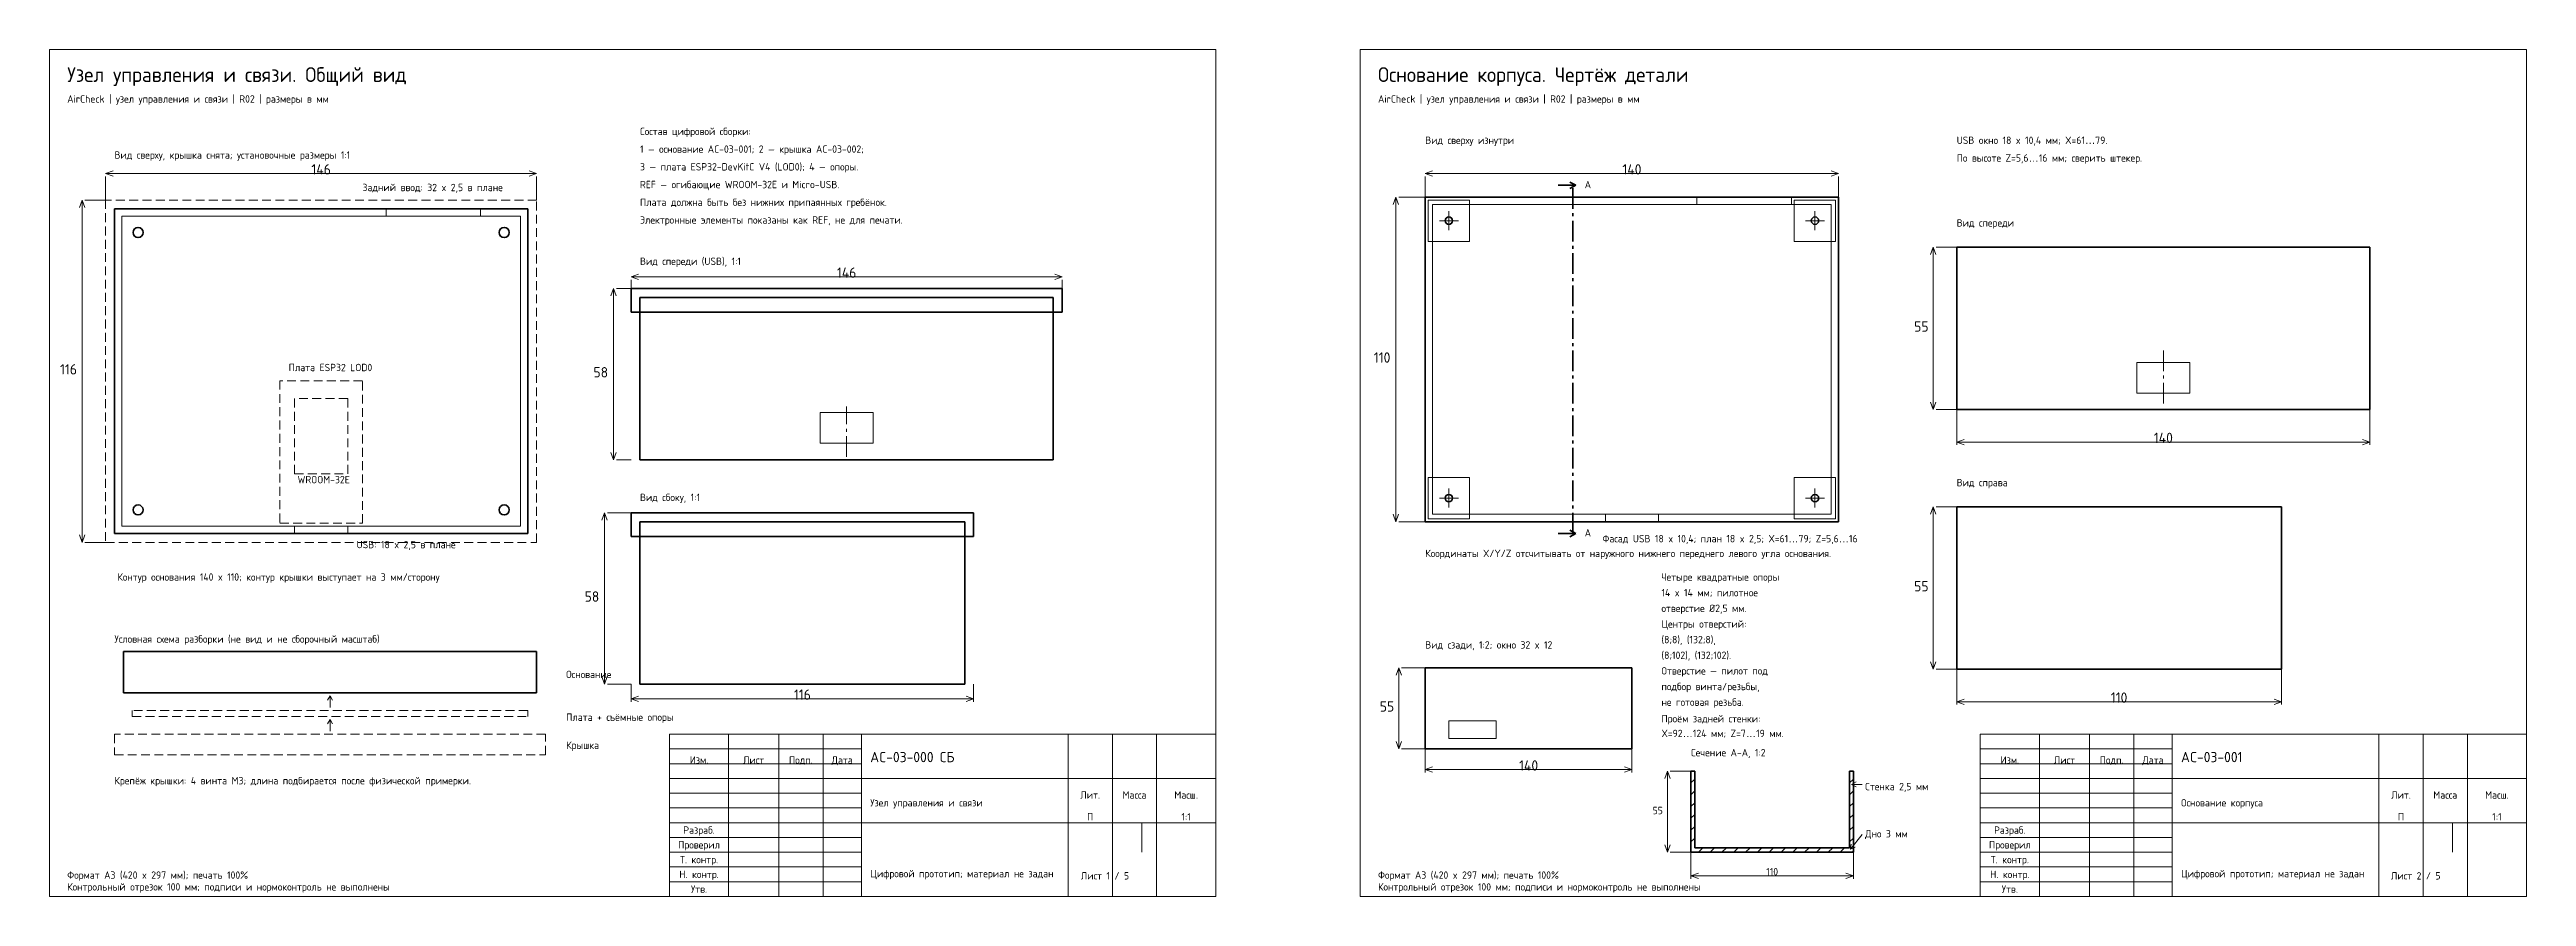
# Model space of a CAD drawing. Header units: millimetres. Extents: x 20 to 2191, y 5 to 292.
# Drawn here: x 20 to 859, y 5 to 292 of the extents above; entities that cross this region are included whole.
import ezdxf
from ezdxf.enums import TextEntityAlignment as Align

# ---------------------------------------------------------------- set-up
doc = ezdxf.new("R2010")
doc.units = ezdxf.units.MM
doc.linetypes.add('CENTER', pattern=[11, 7, -1.5, 1, -1.5])
doc.linetypes.add('DASHED', pattern=[4.5, 3, -1.5])
for name, color, linetype, lineweight in [('CENTER', 7, 'CENTER', 13), ('CUT', 7, 'CENTER', 35), ('DIM', 7, 'CONTINUOUS', 13), ('DIMTEXT', 7, 'CONTINUOUS', 13), ('FRAME', 7, 'CONTINUOUS', 18), ('OUT', 7, 'CONTINUOUS', 35), ('REF', 8, 'DASHED', 18), ('TEXT', 7, 'CONTINUOUS', 13), ('THIN', 7, 'CONTINUOUS', 18), ('TITLE', 7, 'CONTINUOUS', 25)]:
    doc.layers.add(name, color=color, linetype=linetype, lineweight=lineweight)
doc.styles.add('AC03GOST', font='GOST_BU.ttf')

msp = doc.modelspace()

# ---------------------------------------------------------------- texts
at = {"layer": 'DIMTEXT', "style": 'AC03GOST'}
for s, height, p in [('146', 3.5, (112, 251.4)), ('140', 3.5, (556, 251.4)), ('146', 3.5, (290, 216.4)), ('140', 3.5, (736, 160.4)), ('116', 3.5, (275, 73.4)), ('110', 3.5, (721, 72.4)), ('140', 3.5, (521, 49.4)), ('110', 2.5, (603.5, 13.4))]:
    msp.add_text(s, height=height, dxfattribs=at).set_placement(p, align=Align.MIDDLE_CENTER)
for s, height, p in [('55', 3.5, (651.6, 196.38)), ('116', 3.5, (23.55, 181.88)), ('110', 3.5, (468.55, 185.88)), ('58', 3.5, (204.25, 180.88)), ('55', 3.5, (651.6, 108.38)), ('58', 3.5, (201.25, 104.88)), ('55', 3.5, (470.6, 67.63)), ('55', 2.5, (563, 32.88))]:
    msp.add_text(s, height=height, dxfattribs=at).set_placement(p)
at = {"layer": 'TEXT', "style": 'AC03GOST'}
for s, p in [('AirCheck | узел управления и связи | R02 | размеры в мм', (26, 274)), ('AirCheck | узел управления и связи | R02 | размеры в мм', (470, 274)), ('Состав цифровой сборки:', (220, 263)), ('Вид сверху изнутри', (486, 260)), ('USB окно 18 x 10,4 мм; X=61…79.', (666, 260)), ('Вид сверху, крышка снята; установочные размеры 1:1', (42, 255)), ('1 — основание AC-03-001; 2 — крышка AC-03-002;', (220, 257)), ('3 — плата ESP32-DevKitC V4 (LOD0); 4 — опоры.', (220, 251)), ('По высоте Z=5,6…16 мм; сверить штекер.', (666, 254)), ('Задний ввод: 32 x 2,5 в плане', (126, 244)), ('REF — огибающие WROOM-32E и Micro-USB.', (220, 245)), ('А', (540, 245)), ('Электронные элементы показаны как REF, не для печати.', (220, 233)), ('Плата должна быть без нижних припаянных гребёнок.', (220, 239)), ('Вид спереди', (666, 232)), ('Вид спереди (USB), 1:1', (220, 219)), ('Плата ESP32 LOD0', (101, 183)), ('WROOM-32E', (104, 145)), ('Вид справа', (666, 144)), ('Вид сбоку, 1:1', (220, 139)), ('А', (540, 127)), ('Фасад USB 18 x 10,4; план 18 x 2,5; X=61…79; Z=5,6…16', (546, 125)), ('USB: 18 x 2,5 в плане', (124, 123)), ('Координаты X/Y/Z отсчитывать от наружного нижнего переднего левого угла основания.', (486, 120)), ('Контур основания 140 x 110; контур крышки выступает на 3 мм/сторону', (43, 112)), ('14 x 14 мм; пилотное', (566, 106.7)), ('Четыре квадратные опоры', (566, 112)), ('отверстие Ø2,5 мм.', (566, 101.4)), ('Условная схема разборки (не вид и не сборочный масштаб)', (42, 91)), ('(8;8), (132;8),', (566, 90.8)), ('Центры отверстий:', (566, 96.1)), ('Вид сзади, 1:2; окно 32 x 12', (486, 89)), ('(8;102), (132;102).', (566, 85.5)), ('Основание', (195, 79)), ('Отверстие — пилот под', (566, 80.2)), ('подбор винта/резьбы,', (566, 74.9)), ('не готовая резьба.', (566, 69.6)), ('Плата + съёмные опоры', (195, 64.5)), ('X=92…124 мм; Z=7…19 мм.', (566, 59)), ('Проём задней стенки:', (566, 64)), ('Крышка', (195, 55)), ('Сечение А-А, 1:2', (576, 52.5)), ('Крепёж крышки: 4 винта М3; длина подбирается после физической примерки.', (42, 43)), ('Стенка 2,5 мм', (635, 41)), ('Узел управления и связи', (298, 35.5)), ('Основание корпуса', (742, 35.5)), ('Дно 3 мм', (635, 25)), ('Формат А3 (420 x 297 мм); печать 100%', (26, 11)), ('Контрольный отрезок 100 мм; подписи и нормоконтроль не выполнены', (26, 7)), ('Цифровой прототип; материал не задан', (298, 11.5)), ('Формат А3 (420 x 297 мм); печать 100%', (470, 11)), ('Контрольный отрезок 100 мм; подписи и нормоконтроль не выполнены', (470, 7)), ('Цифровой прототип; материал не задан', (742, 11.5))]:
    msp.add_text(s, height=2.5, dxfattribs=at).set_placement(p)
for s, p in [('Изм.', (240, 51.25)), ('Лист', (258.5, 51.25)), ('Подп.', (274.5, 51.25)), ('Дата', (288.5, 51.25)), ('Изм.', (684, 51.25)), ('Лист', (702.5, 51.25)), ('Подп.', (718.5, 51.25)), ('Дата', (732.5, 51.25)), ('Лит.', (372.5, 39.4)), ('Масса', (387.5, 39.4)), ('Масш.', (405, 39.4)), ('Лит.', (816.5, 39.4)), ('Масса', (831.5, 39.4)), ('Масш.', (849, 39.4)), ('Разраб.', (240, 27.5)), ('П', (372.5, 32)), ('1:1', (405, 32)), ('Разраб.', (684, 27.5)), ('П', (816.5, 32)), ('1:1', (849, 32)), ('Проверил', (240, 22.5)), ('Т. контр.', (240, 17.5)), ('Проверил', (684, 22.5)), ('Т. контр.', (684, 17.5)), ('Н. контр.', (240, 12.5)), ('Утв.', (240, 7.5)), ('Лист 1 / 5', (377.5, 12)), ('Н. контр.', (684, 12.5)), ('Утв.', (684, 7.5)), ('Лист 2 / 5', (821.5, 12))]:
    msp.add_text(s, height=2.5, dxfattribs=at).set_placement(p, align=Align.MIDDLE_CENTER)
at = {"layer": 'TITLE', "style": 'AC03GOST'}
for s, height, p in [('Узел управления и связи. Общий вид', 5, (26, 281)), ('Основание корпуса. Чертёж детали', 5, (470, 281)), ('AC-03-000 СБ', 3.5, (298, 50.5)), ('AC-03-001', 3.5, (742, 50.5))]:
    msp.add_text(s, height=height, dxfattribs=at).set_placement(p)

# ---------------------------------------------------------------- linework, layer by layer
at = {"layer": 'CENTER'}
for p, q in [((494, 230.8), (494, 237.2)), ((618, 230.8), (618, 237.2)), ((490.8, 234), (497.2, 234)), ((614.8, 234), (621.2, 234)), ((736, 172), (736, 190)), ((290, 154), (290, 171)), ((494, 136.8), (494, 143.2)), ((618, 136.8), (618, 143.2)), ((490.8, 140), (497.2, 140)), ((614.8, 140), (621.2, 140))]:
    msp.add_line(p, q, dxfattribs=at)
at = {"layer": 'CUT'}
for p, q in [((531, 246), (537, 246)), ((537, 246), (535, 247.1)), ((537, 246), (535, 244.9)), ((536, 128), (536, 246)), ((531, 128), (537, 128)), ((537, 128), (535, 129.1)), ((537, 128), (535, 126.9))]:
    msp.add_line(p, q, dxfattribs=at)
at = {"layer": 'DIM'}
for p, q in [((39, 250), (41.5, 250.9)), ((39, 250), (185, 250)), ((39, 250), (41.5, 249.1)), ((39, 241), (39, 249)), ((185, 250), (182.5, 250.9)), ((185, 250), (182.5, 249.1)), ((185, 241), (185, 249)), ((486, 250), (488.5, 250.9)), ((486, 250), (626, 250)), ((486, 250), (488.5, 249.1)), ((486, 242), (486, 249)), ((626, 250), (623.5, 250.9)), ((626, 250), (623.5, 249.1)), ((626, 242), (626, 249)), ((31, 241), (30.1, 238.5)), ((31, 125), (31, 241)), ((31, 241), (31.9, 238.5)), ((39, 241), (32, 241)), ((476, 242), (475.1, 239.5)), ((476, 132), (476, 242)), ((476, 242), (476.9, 239.5)), ((486, 242), (477, 242)), ((658, 225), (657.1, 222.5)), ((658, 170), (658, 225)), ((658, 225), (658.9, 222.5)), ((666, 225), (659, 225)), ((211, 211), (210.1, 208.5)), ((211, 153), (211, 211)), ((211, 211), (211.9, 208.5)), ((217, 211), (212, 211)), ((217, 215), (219.5, 215.9)), ((217, 215), (363, 215)), ((217, 215), (219.5, 214.1)), ((217, 211), (217, 214)), ((363, 215), (360.5, 215.9)), ((363, 215), (360.5, 214.1)), ((363, 211), (363, 214)), ((658, 170), (657.1, 172.5)), ((658, 170), (658.9, 172.5)), ((666, 170), (659, 170)), ((666, 170), (666, 158)), ((806, 170), (806, 158)), ((666, 159), (668.5, 159.9)), ((806, 159), (803.5, 159.9)), ((211, 153), (210.1, 155.5)), ((211, 153), (211.9, 155.5)), ((217, 153), (212, 153)), ((666, 159), (806, 159)), ((666, 159), (668.5, 158.1)), ((806, 159), (803.5, 158.1)), ((208, 135), (207.1, 132.5)), ((208, 77), (208, 135)), ((208, 135), (208.9, 132.5)), ((217, 135), (209, 135)), ((476, 132), (475.1, 134.5)), ((476, 132), (476.9, 134.5)), ((658, 137), (657.1, 134.5)), ((658, 82), (658, 137)), ((658, 137), (658.9, 134.5)), ((666, 137), (659, 137)), ((31, 125), (30.1, 127.5)), ((31, 125), (31.9, 127.5)), ((486, 132), (477, 132)), ((39, 125), (32, 125)), ((658, 82), (657.1, 84.5)), ((658, 82), (658.9, 84.5)), ((208, 77), (207.1, 79.5)), ((208, 77), (208.9, 79.5)), ((217, 77), (209, 77)), ((217, 77), (217, 71)), ((333, 77), (333, 71)), ((477, 82.5), (476.1, 80)), ((477, 55), (477, 82.5)), ((477, 82.5), (477.9, 80)), ((486, 82.5), (478, 82.5)), ((666, 82), (659, 82)), ((666, 82), (666, 70)), ((776, 82), (776, 70)), ((217, 72), (219.5, 72.9)), ((217, 72), (333, 72)), ((217, 72), (219.5, 71.1)), ((333, 72), (330.5, 72.9)), ((333, 72), (330.5, 71.1)), ((666, 71), (668.5, 71.9)), ((666, 71), (776, 71)), ((666, 71), (668.5, 70.1)), ((776, 71), (773.5, 71.9)), ((776, 71), (773.5, 70.1)), ((477, 55), (476.1, 57.5)), ((477, 55), (477.9, 57.5)), ((486, 55), (478, 55)), ((486, 55), (486, 47)), ((556, 55), (556, 47)), ((486, 48), (488.5, 48.9)), ((486, 48), (556, 48)), ((486, 48), (488.5, 47.1)), ((556, 48), (553.5, 48.9)), ((556, 48), (553.5, 47.1)), ((568, 47.5), (567.1, 45)), ((568, 20), (568, 47.5)), ((568, 47.5), (568.9, 45)), ((576, 47.5), (569, 47.5)), ((568, 20), (567.1, 22.5)), ((568, 20), (568.9, 22.5)), ((576, 20), (569, 20)), ((576, 20), (576, 11)), ((631, 20), (631, 11)), ((576, 12), (578.5, 12.9)), ((576, 12), (631, 12)), ((576, 12), (578.5, 11.1)), ((631, 12), (628.5, 12.9)), ((631, 12), (628.5, 11.1))]:
    msp.add_line(p, q, dxfattribs=at)
at = {"layer": 'FRAME'}
for p, q in [((415, 292), (20, 292)), ((20, 292), (20, 5)), ((415, 5), (415, 292)), ((859, 292), (464, 292)), ((464, 292), (464, 5)), ((859, 5), (859, 292)), ((415, 60), (230, 60)), ((230, 60), (230, 5)), ((250, 5), (250, 60)), ((267, 5), (267, 60)), ((282, 5), (282, 60)), ((295, 5), (295, 60)), ((365, 5), (365, 60)), ((380, 5), (380, 60)), ((395, 5), (395, 60)), ((415, 5), (415, 60)), ((859, 60), (674, 60)), ((674, 60), (674, 5)), ((694, 5), (694, 60)), ((711, 5), (711, 60)), ((726, 5), (726, 60)), ((739, 5), (739, 60)), ((809, 5), (809, 60)), ((824, 5), (824, 60)), ((839, 5), (839, 60)), ((859, 5), (859, 60)), ((230, 55), (295, 55)), ((674, 55), (739, 55)), ((230, 50), (295, 50)), ((230, 45), (295, 45)), ((295, 45), (415, 45)), ((365, 5), (365, 45)), ((380, 30), (380, 45)), ((395, 30), (395, 45)), ((674, 50), (739, 50)), ((674, 45), (739, 45)), ((739, 45), (859, 45)), ((809, 5), (809, 45)), ((824, 30), (824, 45)), ((839, 30), (839, 45)), ((230, 40), (295, 40)), ((230, 35), (295, 35)), ((674, 40), (739, 40)), ((674, 35), (739, 35)), ((230, 30), (295, 30)), ((295, 30), (415, 30)), ((390, 20), (390, 30)), ((674, 30), (739, 30)), ((739, 30), (859, 30)), ((834, 20), (834, 30)), ((230, 25), (295, 25)), ((230, 20), (295, 20)), ((674, 25), (739, 25)), ((674, 20), (739, 20)), ((230, 15), (295, 15)), ((230, 10), (295, 10)), ((674, 15), (739, 15)), ((674, 10), (739, 10)), ((20, 5), (415, 5)), ((230, 5), (415, 5)), ((464, 5), (859, 5)), ((674, 5), (859, 5))]:
    msp.add_line(p, q, dxfattribs=at)
at = {"layer": 'OUT'}
for p, q in [((182, 238), (42, 238)), ((42, 238), (42, 128)), ((182, 128), (182, 238)), ((626, 242), (486, 242)), ((486, 242), (486, 132)), ((626, 132), (626, 242)), ((806, 225), (666, 225)), ((666, 225), (666, 170)), ((806, 170), (806, 225)), ((363, 211), (217, 211)), ((217, 211), (217, 203)), ((363, 203), (363, 211)), ((217, 203), (363, 203)), ((360, 208), (220, 208)), ((220, 208), (220, 153)), ((360, 153), (360, 208)), ((666, 170), (806, 170)), ((220, 153), (360, 153)), ((333, 135), (217, 135)), ((217, 135), (217, 127)), ((333, 127), (333, 135)), ((776, 137), (666, 137)), ((666, 137), (666, 82)), ((776, 82), (776, 137)), ((42, 128), (182, 128)), ((217, 127), (333, 127)), ((330, 132), (220, 132)), ((220, 132), (220, 77)), ((330, 77), (330, 132)), ((486, 132), (626, 132)), ((185, 88), (45, 88)), ((45, 88), (45, 74)), ((185, 74), (185, 88)), ((220, 77), (330, 77)), ((556, 82.5), (486, 82.5)), ((486, 82.5), (486, 55)), ((556, 55), (556, 82.5)), ((666, 82), (776, 82)), ((45, 74), (185, 74)), ((486, 55), (556, 55)), ((577.25, 47.5), (576, 47.5)), ((576, 47.5), (576, 20)), ((577.25, 21.5), (577.25, 47.5)), ((631, 47.5), (629.75, 47.5)), ((629.75, 47.5), (629.75, 21.5)), ((631, 20), (631, 47.5)), ((576, 20), (631, 20)), ((629.75, 21.5), (577.25, 21.5))]:
    msp.add_line(p, q, dxfattribs=at)
for centre, radius in [((494, 234), 1.25), ((618, 234), 1.25), ((50, 230), 1.7), ((174, 230), 1.7), ((50, 136), 1.7), ((174, 136), 1.7), ((494, 140), 1.25), ((618, 140), 1.25)]:
    msp.add_circle(centre, radius, dxfattribs=at)
at = {"layer": 'REF'}
for p, q in [((185, 241), (39, 241)), ((39, 241), (39, 125)), ((185, 125), (185, 241)), ((125.97, 179.76), (98.03, 179.76)), ((98.03, 179.76), (98.03, 131.5)), ((125.97, 131.5), (125.97, 179.76)), ((121, 173.72), (103, 173.72)), ((103, 173.72), (103, 148.22)), ((121, 148.22), (121, 173.72)), ((103, 148.22), (121, 148.22)), ((98.03, 131.5), (125.97, 131.5)), ((39, 125), (185, 125)), ((182, 68), (48, 68)), ((48, 68), (48, 66)), ((182, 66), (182, 68)), ((188, 60), (42, 60)), ((42, 60), (42, 53)), ((48, 66), (182, 66)), ((188, 53), (188, 60)), ((42, 53), (188, 53))]:
    msp.add_line(p, q, dxfattribs=at)
at = {"layer": 'THIN'}
for p, q in [((179.5, 235.5), (44.5, 235.5)), ((44.5, 235.5), (44.5, 130.5)), ((166, 238), (134, 238)), ((134, 238), (134, 235.5)), ((134, 235.5), (166, 235.5)), ((166, 235.5), (166, 238)), ((179.5, 130.5), (179.5, 235.5)), ((501, 241), (487, 241)), ((487, 241), (487, 227)), ((623.5, 239.5), (488.5, 239.5)), ((488.5, 239.5), (488.5, 134.5)), ((501, 227), (501, 241)), ((610, 242), (578, 242)), ((578, 242), (578, 239.5)), ((578, 239.5), (610, 239.5)), ((610, 239.5), (610, 242)), ((625, 241), (611, 241)), ((611, 241), (611, 227)), ((623.5, 134.5), (623.5, 239.5)), ((625, 227), (625, 241)), ((487, 227), (501, 227)), ((611, 227), (625, 227)), ((745, 186), (727, 186)), ((727, 186), (727, 175.6)), ((745, 175.6), (745, 186)), ((299, 169), (281, 169)), ((281, 169), (281, 158.6)), ((299, 158.6), (299, 169)), ((727, 175.6), (745, 175.6)), ((281, 158.6), (299, 158.6)), ((501, 147), (487, 147)), ((487, 147), (487, 133)), ((501, 133), (501, 147)), ((625, 147), (611, 147)), ((611, 147), (611, 133)), ((625, 133), (625, 147)), ((488.5, 134.5), (623.5, 134.5)), ((565, 134.5), (547, 134.5)), ((547, 134.5), (547, 132)), ((565, 132), (565, 134.5)), ((44.5, 130.5), (179.5, 130.5)), ((121, 130.5), (103, 130.5)), ((103, 130.5), (103, 128)), ((103, 128), (121, 128)), ((121, 128), (121, 130.5)), ((487, 133), (501, 133)), ((547, 132), (565, 132)), ((611, 133), (625, 133)), ((115, 73), (114.17, 71.5)), ((115, 69), (115, 73)), ((115, 73), (115.83, 71.5)), ((115, 65), (114.17, 63.5)), ((115, 61), (115, 65)), ((115, 65), (115.83, 63.5)), ((510, 64.5), (494, 64.5)), ((494, 64.5), (494, 58.5)), ((510, 58.5), (510, 64.5)), ((494, 58.5), (510, 58.5)), ((576, 43.5), (577.25, 44.75)), ((629.75, 43.5), (631, 44.75)), ((630.4, 43), (631.9, 43.83)), ((634, 43), (630.4, 43)), ((630.4, 43), (631.9, 42.17)), ((576, 39.5), (577.25, 40.75)), ((576, 35.5), (577.25, 36.75)), ((629.75, 39.5), (631, 40.75)), ((629.75, 35.5), (631, 36.75)), ((576, 31.5), (577.25, 32.75)), ((576, 27.5), (577.25, 28.75)), ((629.75, 31.5), (631, 32.75)), ((629.75, 27.5), (631, 28.75)), ((634, 26), (630, 21)), ((576, 23.5), (577.25, 24.75)), ((578.5, 20), (580, 21.5)), ((582.5, 20), (584, 21.5)), ((586.5, 20), (588, 21.5)), ((590.5, 20), (592, 21.5)), ((594.5, 20), (596, 21.5)), ((598.5, 20), (600, 21.5)), ((602.5, 20), (604, 21.5)), ((606.5, 20), (608, 21.5)), ((610.5, 20), (612, 21.5)), ((614.5, 20), (616, 21.5)), ((618.5, 20), (620, 21.5)), ((622.5, 20), (624, 21.5)), ((626.5, 20), (628, 21.5)), ((629.75, 23.5), (631, 24.75)), ((630, 21), (630.29, 22.69)), ((630, 21), (631.58, 21.66)), ((631, 20.5), (630.5, 20))]:
    msp.add_line(p, q, dxfattribs=at)

msp.set_redraw_order([(e.dxf.handle, doc.entitydb.next_handle()) for e in msp.query("TEXT MTEXT ATTDEF DIMENSION ARC_DIMENSION")])  # texts and dimensions are drawn at this point

doc.saveas('drawing.dxf')
